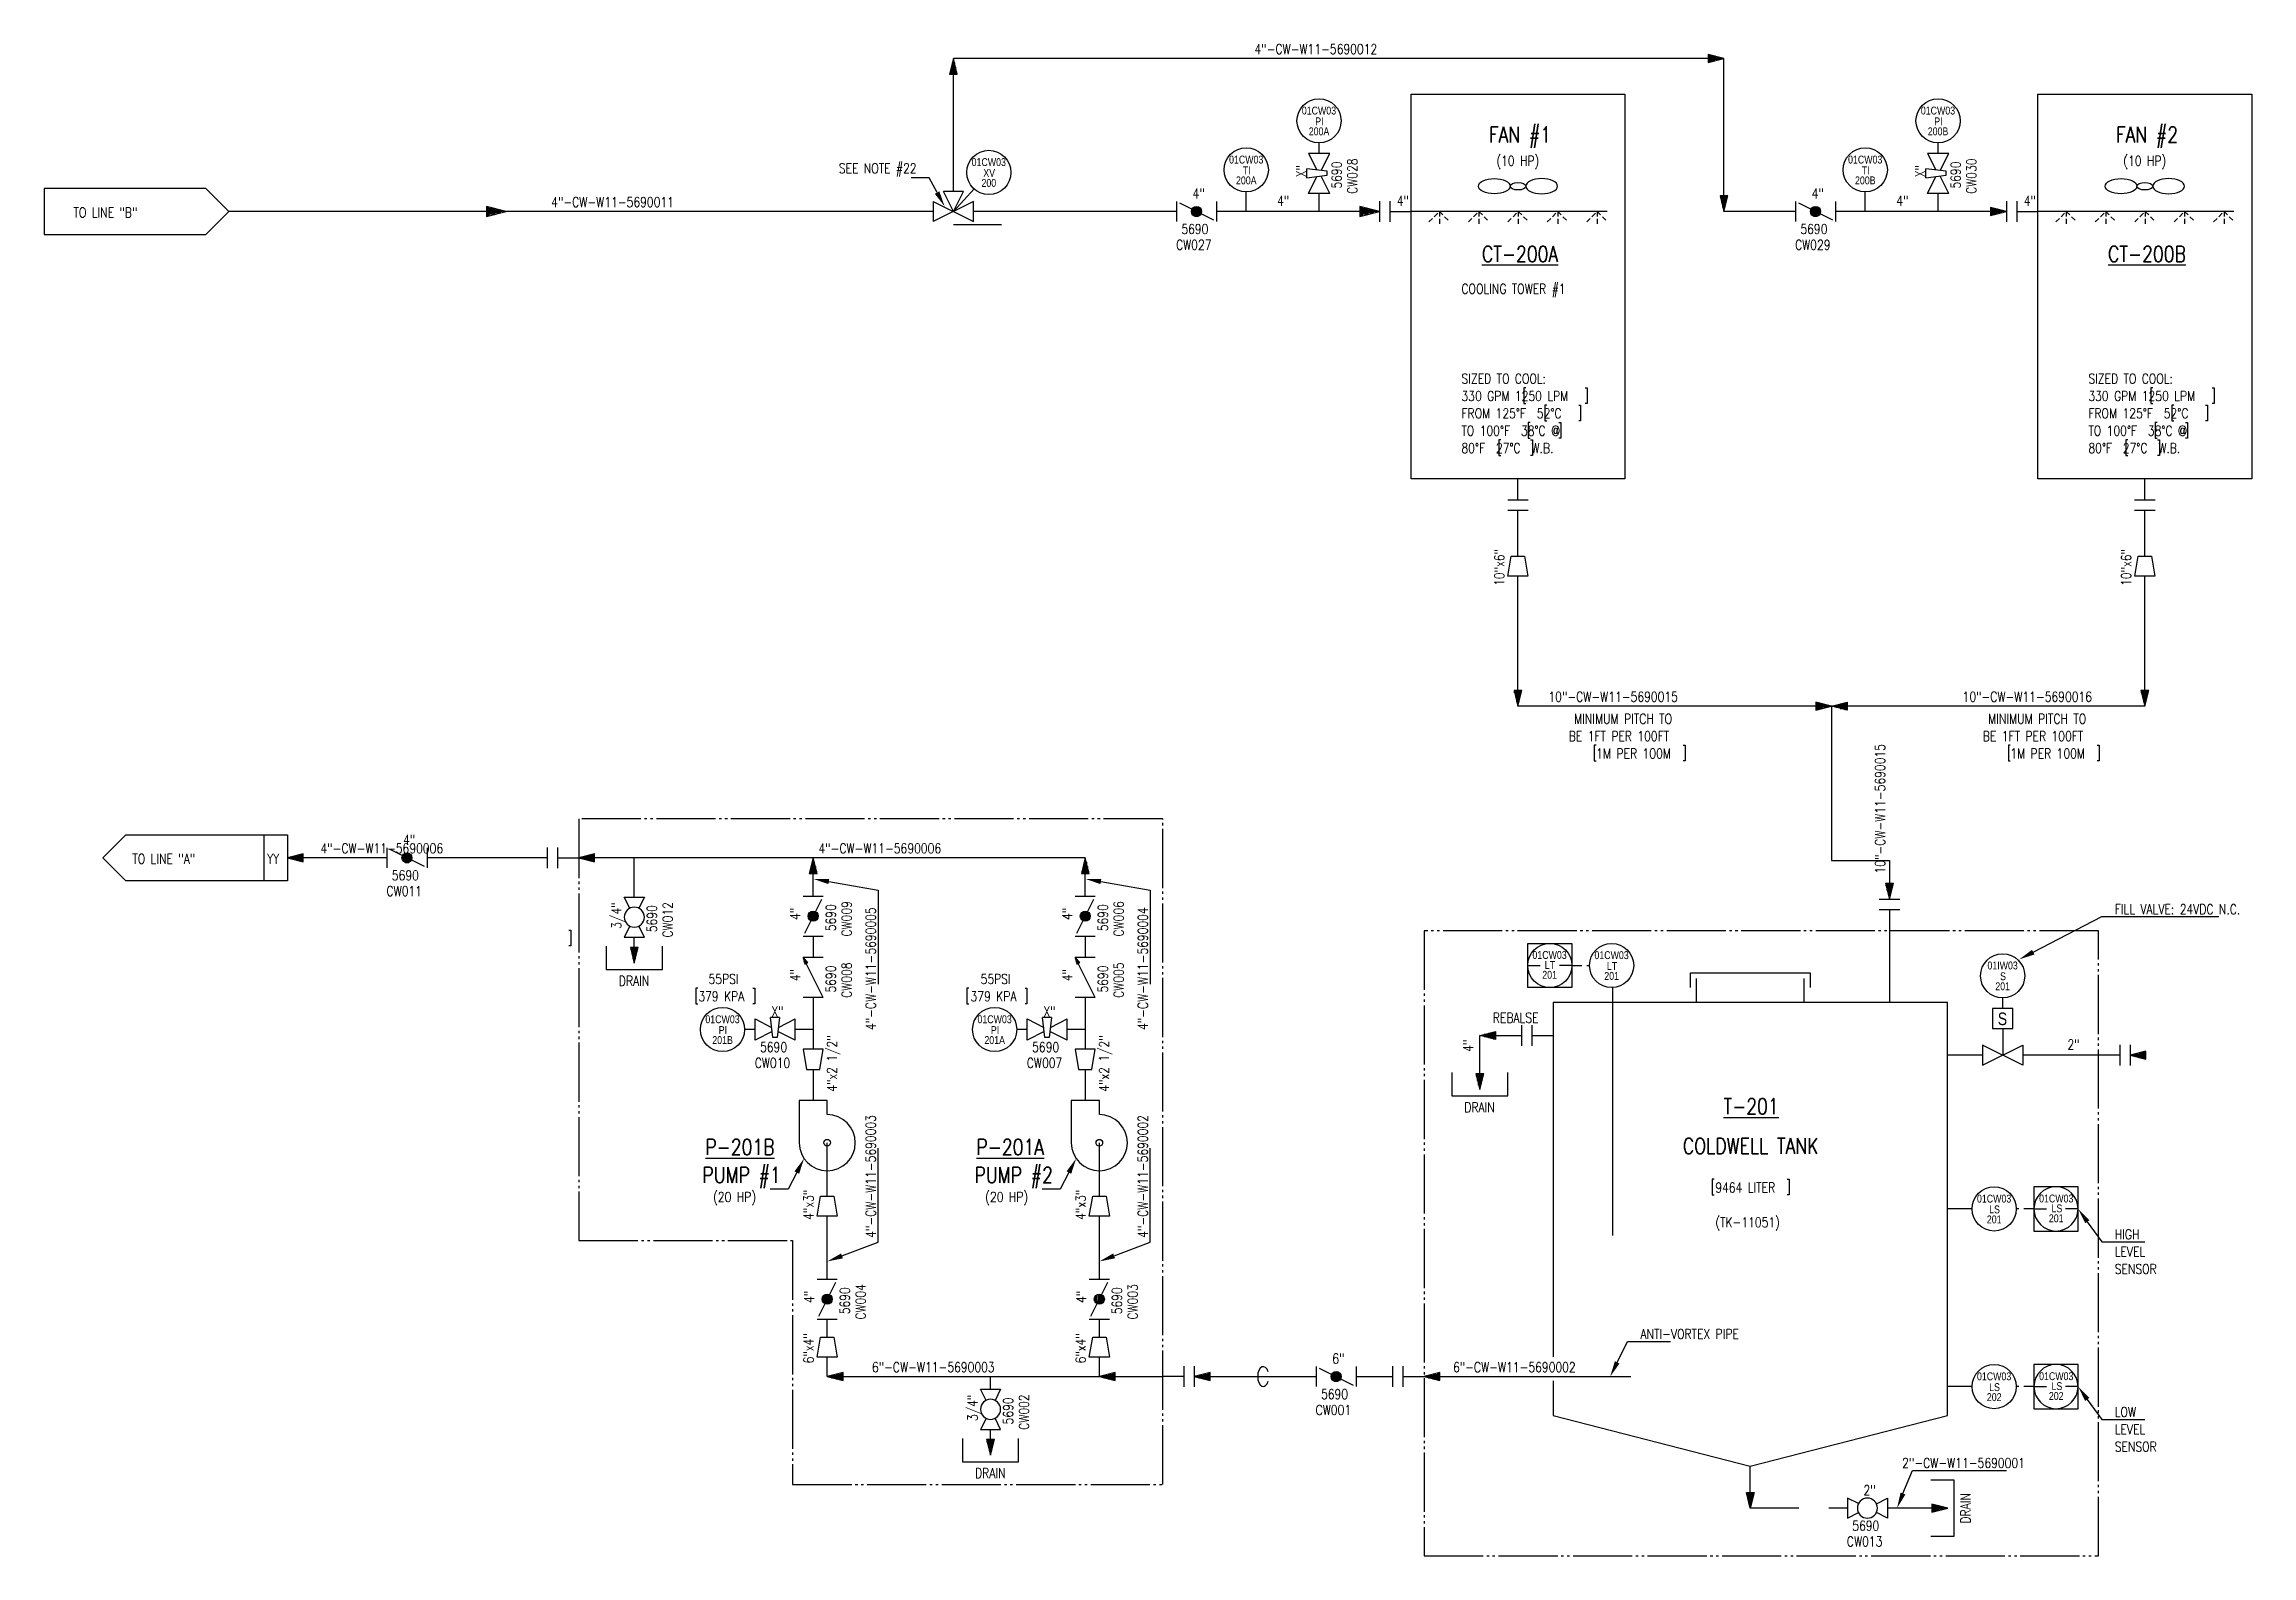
# Model space of a CAD drawing. Header units: inches. Extents: x -80 to 1771, y -447 to 2167.
# Drawn here: x 26 to 585, y -447 to -64 of the extents above; entities that cross this region are included whole.
import ezdxf
from ezdxf import colors
from ezdxf.entities.mleader import LeaderData, LeaderLine
from ezdxf.enums import TextEntityAlignment as Align
from ezdxf.math import Vec2, Vec3

# ---------------------------------------------------------------- set-up
doc = ezdxf.new("R2010")
doc.units = ezdxf.units.IN
doc.header["$MEASUREMENT"] = 0
for name, pattern in [('DASHED', [0.75, 0.5, -0.25]), ('ISA 5.3.2-6', [19.05, 12.7, -6.35]), ('JIS_09_15', [18.9, 15, -0.9, 0.6, -0.9, 0.6, -0.9])]:
    doc.linetypes.add(name, pattern=pattern)
for name, color, linetype in [('23.24.E.', 4, 'ISA 5.3.2-6'), ('P01equipos', 3, 'Continuous'), ('P01instrumentos', 2, 'Continuous'), ('PEQUIP', 3, 'Continuous'), ('PTTEXT', 3, 'Continuous'), ('R00diagrama', 4, 'Continuous'), ('R01equipos', 3, 'Continuous'), ('Rinstrumentos', 2, 'Continuous'), ('RTTEXT', 2, 'Continuous'), ('Rvalvulas', 3, 'Continuous'), ('Tx-R-aereo', 4, 'Continuous'), ('Tx-R-ddim', 1, 'Continuous'), ('Tx_DDIM', 1, 'Continuous'), ('Tx_P_AEREO', 4, 'Continuous'), ('Tx_TEXT', 3, 'Continuous')]:
    doc.layers.add(name, color=color, linetype=linetype)
doc.styles.add('ROMANS', font='romans')
doc.styles.get("Standard").update_dxf_attribs({"font": 'arial.ttf'})

msp = doc.modelspace()

# ---------------------------------------------------------------- texts
at = {"layer": 'RTTEXT', "color": 4, "style": 'ROMANS', "width": 0.8}
for s, p in [('FAN #1', (399.87, -88.47)), ('FAN #2', (558.84, -88.47)), ('%%UCT-200A', (399.87, -118.71)), ('%%UCT-200B', (558.84, -118.71)), ('%%UT-201', (458.46, -334.84)), ('%%UP-201B', (202.05, -345.17)), ('%%UP-201A', (270.59, -345.17)), ('COLDWELL TANK', (458.36, -344.9)), ('PUMP #1', (202.47, -352.25)), ('PUMP #2', (271.47, -352.25))]:
    msp.add_text(s, height=4, dxfattribs=at).set_placement(p, align=Align.CENTER)
at = {"layer": 'Tx_TEXT', "style": 'ROMANS', "width": 0.8}
for s, p in [('4"-CW-W11-5690012', (332.53, -63.52)), ('SEE NOTE #22', (227.12, -93.75)), ('(10 HP)', (393.86, -91.86)), ('(10 HP)', (552.84, -91.86)), ('4"', (316.83, -100.14)), ('4"', (473.8, -100.14)), ('TO LINE "B"', (33.05, -104.96)), ('4"-CW-W11-5690011', (154.19, -102.32)), ('4"', (338.23, -101.98)), ('4"', (368.6, -101.98)), ('4"', (495.28, -101.98)), ('4"', (527.58, -101.98)), ('5690', (313.97, -109.16)), ('5690', (470.95, -109.16)), ('CW027', (312.62, -113.16)), ('CW029', (469.59, -113.16)), ('COOLING TOWER #1', (385.01, -124.31)), ('SIZED TO COOL:', (385.01, -147.09)), ('SIZED TO COOL:', (543.98, -147.09)), ('330 GPM 1250 LPM', (385.01, -151.49)), ('FROM 125°F  52°C', (385.01, -155.89)), ('330 GPM 1250 LPM', (543.98, -151.49)), ('FROM 125°F  52°C', (543.98, -155.89)), ('TO 100°F  38°C @', (385.01, -160.3)), ('TO 100°F  38°C @', (543.98, -160.3)), ('80°F  27°C  W.B.', (385.01, -164.7)), ('80°F  27°C  W.B.', (543.98, -164.7)), ('10"-CW-W11-5690015', (407.07, -227.75)), ('10"-CW-W11-5690016', (512.08, -227.75)), ('MINIMUM PITCH TO', (413.56, -233.34)), ('MINIMUM PITCH TO', (518.56, -233.34)), ('BE 1FT PER 100FT', (412.22, -237.74)), ('BE 1FT PER 100FT', (517.23, -237.74)), ('1M PER 100M', (419.18, -242.14)), ('1M PER 100M', (524.18, -242.14)), ('4"-CW-W11-5690006', (95.66, -266.19)), ('4"', (116.63, -264.01)), ('4"-CW-W11-5690006', (221.95, -266.19)), ('TO LINE "A"', (47.96, -268.84)), ('YY', (82.15, -268.84)), ('5690', (113.77, -273.03)), ('CW011', (112.42, -277.03)), ('FILL VALVE: 24VDC N.C.', (550.68, -281.62)), ('DRAIN', (171.34, -299.8)), ('55PSI', (194.07, -299.31)), ('55PSI', (263.07, -299.31)), ('379 KPA', (191.51, -303.71)), ('X"', (210, -307.57)), ('379 KPA', (260.51, -303.71)), ('X"', (279, -307.57)), ('REBALSE', (392.97, -309.14)), ('5690', (207.14, -316.59)), ('5690', (276.14, -316.59)), ('2"', (538.67, -315.91)), ('CW010', (205.79, -320.59)), ('CW007', (274.78, -320.59)), ('DRAIN', (385.73, -331.84)), ('9464 LITER', (449.38, -352.19)), ('(20 HP)', (195.25, -354.58)), ('(20 HP)', (264.24, -354.58)), ('(TK-11051)', (449.38, -361)), ('HIGH', (550.68, -364.05)), ('LEVEL', (550.68, -368.45)), ('SENSOR', (550.68, -372.86)), ('ANTI-VORTEX PIPE', (430.42, -389.31)), ('6"', (352.25, -395.56)), ('6"-CW-W11-5690003', (235.52, -397.74)), ('6"-CW-W11-5690002', (382.86, -397.74)), ('CW001', (348.03, -408.58)), ('5690', (349.39, -404.58)), ('LOW', (550.68, -409.1)), ('LEVEL', (550.68, -413.51)), ('SENSOR', (550.68, -417.91)), ('DRAIN', (261.68, -424.59)), ('2"-CW-W11-5690001', (496.77, -422.02)), ('2"', (486.97, -428.92)), ('CW013', (482.75, -441.94)), ('5690', (484.11, -437.94))]:
    msp.add_text(s, height=2.5, dxfattribs=at).set_placement(p, align=Align.TOP_LEFT)
for s, p in [('X"', (343.07, -97.29)), ('5690', (352.1, -100.15)), ('CW028', (356.1, -101.51)), ('X"', (500.05, -97.29)), ('5690', (509.07, -100.15)), ('CW030', (513.07, -101.51)), ('10"x6"', (393.35, -200.89)), ('10"x6"', (552.32, -200.89)), ('10"-CW-W11-5690015', (489.92, -273.82)), ('3/4"', (169.45, -287.85)), ('5690', (178.47, -288.71)), ('CW012', (182.47, -290.07)), ('4"', (214.81, -285.61)), ('5690', (223.84, -288.46)), ('CW009', (227.84, -289.82)), ('4"-CW-W11-5690005', (233.97, -313.51)), ('4"', (283.81, -285.61)), ('5690', (292.83, -288.46)), ('CW006', (296.83, -289.82)), ('4"-CW-W11-5690004', (302.96, -313.5)), ('CW008', (227.84, -305.36)), ('CW005', (296.83, -305.36)), ('4"', (214.81, -301.15)), ('5690', (223.84, -304.01)), ('4"', (283.81, -301.15)), ('5690', (292.83, -304.01)), ('4"x2 1/2"', (224.12, -329.15)), ('4"x2 1/2"', (293.12, -329.15)), ('4"', (385.44, -319.02)), ('4"-CW-W11-5690003', (233.97, -366.18)), ('4"-CW-W11-5690002', (302.96, -366.18)), ('4"x3"', (218.19, -361.63)), ('4"x3"', (287.19, -361.63)), ('4"', (218.37, -382.73)), ('5690', (227.39, -385.59)), ('CW004', (231.39, -386.94)), ('4"', (287.37, -382.73)), ('5690', (296.39, -385.59)), ('CW003', (300.39, -386.94)), ('6"x4"', (218.19, -398.03)), ('6"x4"', (287.19, -398.03)), ('3/4"', (259.79, -412.65)), ('5690', (268.81, -413.51)), ('CW002', (272.81, -414.87)), ('DRAIN', (511.58, -438.65))]:
    msp.add_text(s, height=2.5, rotation=90, dxfattribs=at).set_placement(p, align=Align.TOP_LEFT)

# ---------------------------------------------------------------- blocks, each defined once
blk = doc.blocks.new('boquilla rociador')
at = {"layer": 'R01equipos'}
blk.add_line((5, 0), (-5, 0), dxfattribs=at)
at = {"layer": 'Tx-R-aereo', "color": 1, "linetype": 'DASHED', "ltscale": 5}
for p, q in [((-5.3, -5.3), (0, 0)), ((0, 0), (5.3, -5.3)), ((0, 0), (0, -6.4))]:
    blk.add_line(p, q, dxfattribs=at)
blk = doc.blocks.new('brida ciega')
at = {"layer": 'R01equipos', "color": 4}
blk.add_line((0, 0), (-5.39, 0), dxfattribs=at)
at = {"layer": 'R01equipos'}
for p, q in [((0, 2.61), (0, -2.6)), ((2.61, 2.61), (2.61, -2.6))]:
    blk.add_line(p, q, dxfattribs=at)
blk = doc.blocks.new('FPRO')
at = {"color": 3, "linetype": 'Continuous'}
for p, q in [((-4.2, 1.05), (-5, 1.05)), ((-2.8, 0.7), (-5, 0.7)), ((-1.4, 0.35), (-5, 0.35)), ((0, 0), (-5, 0)), ((-1.4, -0.35), (-5, -0.35)), ((-2.8, -0.7), (-5, -0.7)), ((-4.2, -1.05), (-5, -1.05))]:
    blk.add_line(p, q, dxfattribs=at)
blk.add_lwpolyline([(-5, 1.25), (0, 0), (-5, -1.25)], close=True, dxfattribs=at)
blk = doc.blocks.new('FLECHA')
at = {"xscale": 0.9999979999999999, "yscale": -0.9999979999999999, "rotation": 90}
blk.add_blockref('FPRO', (0, 0), dxfattribs=at)
blk = doc.blocks.new('reducc concentrica')
at = {"layer": 'PEQUIP'}
for p, q in [((0, -2.54), (0, 2.54)), ((0, 2.54), (5.08, 1.69)), ((5.08, 1.69), (5.08, -1.69)), ((5.08, -1.69), (0, -2.54))]:
    blk.add_line(p, q, dxfattribs=at)
blk = doc.blocks.new('VALVULA')
at = {"layer": 'PEQUIP'}
blk.add_lwpolyline([(-5.08, 2.54), (-5.08, -2.54), (5.08, 2.54), (5.08, -2.54), (-5.08, 2.54)], dxfattribs=at)
blk = doc.blocks.new('ventilador- soplador')
at = {"layer": 'PEQUIP'}
for p, q in [((10.67, 7.11), (0, 7.11)), ((10.67, 0), (10.67, 7.11)), ((7.11, 0), (10.67, 0))]:
    blk.add_line(p, q, dxfattribs=at)
blk.add_circle((0, 0), 0.839, dxfattribs=at)
blk.add_arc((0, 0), 7.11, 90, 0, dxfattribs=at)
blk = doc.blocks.new('vretencion')
at = {"layer": 'PEQUIP'}
for p, q in [((-5.08, 2.54), (-5.08, -2.54)), ((-5.08, 2.54), (5.08, -2.54)), ((5.08, 2.54), (5.08, -2.54)), ((3.38, -2.16), (3.75, -1.4)), ((5.08, -2.54), (3.38, -2.16)), ((3.75, -1.4), (5.08, -2.54))]:
    blk.add_line(p, q, dxfattribs=at)
for points in [[(3.45, -2.01), (4.06, -2.31)], [(3.53, -1.86), (4.74, -2.46)], [(3.6, -1.71), (4.81, -2.31)], [(3.68, -1.56), (4.28, -1.86)]]:
    blk.add_lwpolyline(points, dxfattribs=at)
blk = doc.blocks.new('inst')
at = {"layer": 'Rinstrumentos', "color": 2, "linetype": 'Continuous'}
blk.add_circle((0, 0), 7, dxfattribs=at)
at = {"layer": 'RTTEXT', "linetype": 'Continuous', "width": 0.8}
for tag, p in [('213', (-0.02, 2.01)), ('XX', (0.11, -1.41)), ('100', (0, -4.58))]:
    blk.add_attdef(tag, text='', height=2.5, dxfattribs=at).set_placement(p, align=Align.CENTER)
blk = doc.blocks.new('Sen')
at = {"layer": 'Rinstrumentos', "color": 2, "linetype": 'Continuous'}
for p, q in [((-7, 7), (-3.02, 7)), ((7, 7), (3.02, 7))]:
    blk.add_line(p, q, dxfattribs=at)
blk.add_lwpolyline([(-7, 14), (7, 14), (7, 0), (-7, 0)], close=True, dxfattribs=at)
blk.add_circle((0, 7), 7, dxfattribs=at)
at = {"layer": 'RTTEXT', "linetype": 'Continuous', "width": 0.8}
for tag, p in [('213', (-0.09, 9.06)), ('FT', (0.02, 5.91)), ('110', (-0.07, 2.78))]:
    blk.add_attdef(tag, text='', height=2.5, dxfattribs=at).set_placement(p, align=Align.CENTER)
blk = doc.blocks.new('vmariposa')
at = {"layer": 'PEQUIP'}
for p, q in [((-5.08, 2.54), (-5.08, -2.54)), ((-4.32, 2.16), (4.32, -2.16)), ((5.08, 2.54), (5.08, -2.54))]:
    blk.add_line(p, q, dxfattribs=at)
for points in [[(-1.26, 0.17), (1.26, 0.17)], [(-1.16, 0.51), (1.16, 0.51)], [(-0.94, 0.85), (0.94, 0.85)], [(-0.45, 1.19), (0.45, 1.19)], [(-1.26, -0.17), (1.26, -0.17)], [(-1.16, -0.51), (1.16, -0.51)], [(-0.94, -0.85), (0.94, -0.85)], [(-0.45, -1.19), (0.45, -1.19)]]:
    blk.add_lwpolyline(points, dxfattribs=at)
blk.add_circle((0, 0), 1.27, dxfattribs=at)
blk = doc.blocks.new('vesferica')
at = {"layer": 'PEQUIP'}
for p, q in [((-2.28, 1.13), (-5.09, 2.54)), ((-5.09, 2.54), (-5.09, -2.54)), ((2.28, 1.14), (5.07, 2.54)), ((5.07, 2.54), (5.07, -2.54)), ((-5.09, -2.54), (-2.28, -1.14)), ((5.07, -2.54), (2.27, -1.14))]:
    blk.add_line(p, q, dxfattribs=at)
blk.add_circle((0, 0), 2.54, dxfattribs=at)
blk = doc.blocks.new('solenoide')
at = {"color": 3}
blk.add_line((0, -2.54), (5.08, -2.54), dxfattribs=at)
at = {"layer": 'PEQUIP'}
for p, q in [((5.08, 2.54), (0, 2.54)), ((0, 2.54), (0, -2.54)), ((5.08, -2.54), (5.08, 2.54))]:
    blk.add_line(p, q, dxfattribs=at)
at = {"layer": 'PTTEXT', "width": 0.8}
blk.add_text('S', height=3.2, dxfattribs=at).set_placement((1.29, -1.69))
blk = doc.blocks.new('vtapon')
at = {"color": 3}
for p, q in [((-4.3, -3.24), (-4.3, 2.22)), ((-0.31, 2.56), (1.97, 2.56)), ((-0.31, 2.56), (0.31, -2.56)), ((1.4, -2.56), (1.97, 2.56)), ((0.31, -2.56), (1.4, -2.56))]:
    blk.add_line(p, q, dxfattribs=at)
at = {"layer": 'PEQUIP'}
for p, q in [((-0.02, 0.03), (-4.3, 2.22)), ((5.88, 2.2), (1.68, 0.03)), ((5.88, -3.23), (5.88, 2.2)), ((-4.3, -3.24), (0.13, -1.04)), ((1.57, -1.04), (5.88, -3.23))]:
    blk.add_line(p, q, dxfattribs=at)
blk = doc.blocks.new('vtresvias')
at = {"layer": 'PEQUIP'}
for p, q in [((-5.08, -2.54), (5.08, 2.54)), ((5.08, -2.54), (-5.08, 2.54)), ((-5.08, 2.54), (-5.08, -2.54)), ((5.08, -2.54), (5.08, 2.54)), ((0, 0), (-2.54, -5.08)), ((-2.54, -5.08), (2.54, -5.08)), ((0, 0), (2.54, -5.08))]:
    blk.add_line(p, q, dxfattribs=at)

# ---------------------------------------------------------------- linework, layer by layer
at = {"layer": '23.24.E.', "color": 2, "linetype": 'Continuous', "ltscale": 0.1}
for p, q in [((348.89, -91.2), (348.89, -88.57)), ((505.86, -91.2), (505.86, -88.57)), ((256.16, -105.95), (261.4, -100.18)), ((330.44, -105.95), (330.44, -101)), ((348.89, -105.95), (348.89, -101.39)), ((487.41, -105.95), (487.41, -101)), ((505.86, -105.95), (505.86, -101.39)), ((423.29, -302.72), (423.29, -365.56)), ((522.25, -308.02), (522.25, -305.34)), ((205.88, -313.38), (203.24, -313.38)), ((220.62, -313.38), (216.06, -313.38)), ((274.88, -313.38), (272.24, -313.38)), ((289.62, -313.38), (285.06, -313.38))]:
    msp.add_line(p, q, dxfattribs=at)
at = {"layer": '23.24.E.', "color": 2, "ltscale": 0.2}
for p, q in [((413.02, -297.12), (417.49, -297.12)), ((530.17, -358.86), (525.7, -358.86)), ((530.17, -403.92), (525.7, -403.92))]:
    msp.add_line(p, q, dxfattribs=at)
at = {"layer": 'P01instrumentos', "color": 2}
for p, q in [((514.5, -358.86), (508.27, -358.86)), ((514.5, -403.92), (508.27, -403.92))]:
    msp.add_line(p, q, dxfattribs=at)
at = {"layer": 'PEQUIP'}
msp.add_line((522.25, -313.1), (522.25, -319.88), dxfattribs=at)
at = {"layer": 'R00diagrama'}
for p, q in [((478.83, -231.38), (478.83, -270.5)), ((478.83, -270.5), (493.55, -270.5)), ((493.55, -270.5), (493.55, -276.34))]:
    msp.add_line(p, q, dxfattribs=at)
at = {"layer": 'Rinstrumentos'}
msp.add_line((256.16, -109.27), (268.35, -109.27), dxfattribs=at)
at = {"layer": 'Rvalvulas'}
for p, q in [((444.64, -306.52), (444.64, -300.46)), ((471.89, -306.52), (471.89, -300.46))]:
    msp.add_line(p, q, dxfattribs=at)
for points in [[(443.11, -302.74), (443.11, -299.04), (473.42, -299.04), (473.42, -302.74)], [(408.26, -306.52), (408.26, -396.39)], [(408.26, -402.49), (408.26, -411.21), (458.26, -424.12), (508.27, -411.21), (508.27, -306.52), (408.26, -306.52)]]:
    msp.add_lwpolyline(points, dxfattribs=at)
at = {"layer": 'Tx-R-ddim'}
msp.add_line((81.27, -264.01), (81.27, -275.63), dxfattribs=at)
at = {"layer": 'Tx_DDIM', "color": 1}
for points in [[(372.22, -76.21), (426.46, -76.21), (426.46, -173.77), (372.22, -173.77)], [(531.19, -76.21), (585.44, -76.21), (585.44, -173.77), (531.19, -173.77)], [(66.6, -100.14), (25.6, -100.14), (25.6, -111.76), (66.6, -111.76), (72.41, -105.95)], [(46.32, -264.01), (87.31, -264.01), (87.31, -275.63), (46.32, -275.63), (40.51, -269.82)]]:
    msp.add_lwpolyline(points, close=True, dxfattribs=at)
at = {"layer": 'Tx_DDIM', "color": 1, "linetype": 'JIS_09_15'}
msp.add_lwpolyline([(161.19, -366.91), (215.4, -366.91), (215.4, -428.7), (309.25, -428.7), (309.25, -259.98), (161.19, -259.98), (161.19, -366.91)], dxfattribs=at)
msp.add_lwpolyline([(546.55, -288.34), (375.51, -288.34), (375.51, -446.83), (546.55, -446.83)], close=True, dxfattribs=at)
at = {"layer": 'Tx_DDIM', "color": 1}
msp.add_ellipse((334.75, -401.37), major_axis=(0, -2.51), ratio=0.565173, start_param=2.061261, end_param=7.363517, dxfattribs=at)
at = {"layer": 'Tx_P_AEREO', "color": 4, "ltscale": 0.5}
for p, q in [((256.16, -100.87), (256.16, -67.15)), ((451.58, -67.16), (256.16, -67.16)), ((451.58, -105.95), (451.58, -67.15)), ((251.08, -105.95), (72.41, -105.95)), ((312.73, -105.95), (261.24, -105.95)), ((364.22, -105.95), (322.89, -105.95)), ((469.71, -105.95), (451.58, -105.95)), ((523.19, -105.95), (479.87, -105.95)), ((399.34, -193.32), (399.34, -181.77)), ((558.31, -193.32), (558.31, -181.77)), ((399.34, -231.38), (399.34, -198.4)), ((558.31, -231.38), (558.31, -198.4)), ((558.31, -231.38), (399.34, -231.38)), ((112.53, -269.82), (87.31, -269.82)), ((153.19, -269.82), (122.69, -269.82)), ((289.62, -269.82), (161.19, -269.82)), ((175.26, -279.8), (175.26, -269.82)), ((220.63, -279.54), (220.62, -269.82)), ((289.62, -279.54), (289.62, -269.82)), ((175.26, -296.54), (175.26, -289.96)), ((493.55, -288.34), (493.55, -306.52)), ((220.62, -305.25), (220.62, -318.39)), ((289.62, -305.25), (289.62, -318.39)), ((389.65, -328.58), (389.65, -314.87)), ((389.65, -314.87), (400.26, -314.87)), ((220.62, -323.47), (220.62, -331.4)), ((289.62, -323.47), (289.62, -331.4)), ((517.17, -319.88), (508.27, -319.88)), ((546.55, -319.88), (527.33, -319.88)), ((224.18, -355.65), (224.18, -342.07)), ((293.18, -355.65), (293.18, -342.07)), ((224.18, -376.67), (224.18, -360.73)), ((293.18, -376.67), (293.18, -360.73)), ((224.18, -391.4), (224.18, -386.83)), ((293.18, -391.4), (293.18, -386.83)), ((224.18, -401.37), (224.18, -396.48)), ((293.18, -401.37), (293.18, -396.48)), ((224.18, -401.37), (309.25, -401.37)), ((265.6, -404.59), (265.6, -401.37)), ((317.25, -401.37), (348.15, -401.37)), ((358.31, -401.37), (367.51, -401.37)), ((375.51, -401.37), (427.98, -401.37)), ((265.6, -421.34), (265.6, -414.75)), ((458.26, -434.73), (458.26, -424.12)), ((470.57, -434.73), (458.26, -434.73)), ((482.87, -434.73), (478.19, -434.73)), ((508.32, -434.73), (493.03, -434.73))]:
    msp.add_line(p, q, dxfattribs=at)
at = {"layer": 'Tx_P_AEREO', "color": 3}
for p, q in [((421.92, -105.95), (372.22, -105.95)), ((580.89, -105.95), (531.19, -105.95))]:
    msp.add_line(p, q, dxfattribs=at)
at = {"layer": 'Tx_P_AEREO', "color": 4, "linetype": 'DASHED', "ltscale": 15}
for p, q in [((220.62, -289.7), (220.62, -295.09)), ((289.62, -289.7), (289.62, -295.09))]:
    msp.add_line(p, q, dxfattribs=at)
at = {"layer": 'Tx_P_AEREO', "color": 3}
for points in [[(168.14, -292.26), (168.14, -298.15), (182.37, -298.15), (182.37, -292.26)], [(382.53, -324.3), (382.53, -330.19), (396.77, -330.19), (396.77, -324.3)], [(258.48, -417.06), (258.48, -422.95), (272.71, -422.95), (272.71, -417.06)], [(504.04, -441.85), (509.94, -441.85), (509.94, -427.61), (504.04, -427.61)]]:
    msp.add_lwpolyline(points, dxfattribs=at)
for centre, major_axis in [((393.32, -99.54), (4.02, 0)), ((399.34, -99.54), (2.01, 0)), ((552.29, -99.54), (4.02, 0)), ((558.31, -99.54), (2.01, 0))]:
    msp.add_ellipse(centre, major_axis=major_axis, ratio=0.479166, dxfattribs=at)
at = {"layer": 'Tx_P_AEREO', "color": 3, "extrusion": (0, 0, -1)}
for centre in [(405.37, -99.54), (564.34, -99.54)]:
    msp.add_ellipse(centre, major_axis=(-4.02, 0), ratio=0.479166, dxfattribs=at)
at = {"layer": 'Tx_TEXT'}
for points in [[(401.33, -150.63), (400.83, -150.63), (400.83, -154.63), (401.33, -154.63)], [(416.38, -150.63), (416.88, -150.63), (416.88, -154.63), (416.38, -154.63)], [(560.3, -150.63), (559.8, -150.63), (559.8, -154.63), (560.3, -154.63)], [(575.36, -150.63), (575.86, -150.63), (575.86, -154.63), (575.36, -154.63)], [(406.68, -155.04), (406.18, -155.04), (406.18, -159.04), (406.68, -159.04)], [(414.73, -155.04), (415.23, -155.04), (415.23, -159.04), (414.73, -159.04)], [(565.65, -155.04), (565.15, -155.04), (565.15, -159.04), (565.65, -159.04)], [(573.71, -155.04), (574.21, -155.04), (574.21, -159.04), (573.71, -159.04)], [(402.44, -159.44), (401.94, -159.44), (401.94, -163.44), (402.44, -163.44)], [(409.67, -159.44), (410.17, -159.44), (410.17, -163.44), (409.67, -163.44)], [(561.41, -159.44), (560.91, -159.44), (560.91, -163.44), (561.41, -163.44)], [(568.64, -159.44), (569.14, -159.44), (569.14, -163.44), (568.64, -163.44)], [(394.98, -163.84), (394.48, -163.84), (394.48, -167.84), (394.98, -167.84)], [(402.52, -163.84), (403.02, -163.84), (403.02, -167.84), (402.52, -167.84)], [(553.95, -163.84), (553.45, -163.84), (553.45, -167.84), (553.95, -167.84)], [(561.49, -163.84), (561.99, -163.84), (561.99, -167.84), (561.49, -167.84)], [(419.18, -241.28), (418.68, -241.28), (418.68, -245.28), (419.18, -245.28)], [(441.25, -241.28), (441.75, -241.28), (441.75, -245.28), (441.25, -245.28)], [(524.19, -241.28), (523.69, -241.28), (523.69, -245.28), (524.19, -245.28)], [(546.25, -241.28), (546.75, -241.28), (546.75, -245.28), (546.25, -245.28)], [(158.62, -288.17), (159.12, -288.17), (159.12, -292.17), (158.62, -292.17)], [(191.34, -302.86), (190.84, -302.86), (190.84, -306.86), (191.34, -306.86)], [(205.34, -302.86), (205.84, -302.86), (205.84, -306.86), (205.34, -306.86)], [(260.11, -302.86), (259.61, -302.86), (259.61, -306.86), (260.11, -306.86)], [(274.33, -302.86), (274.83, -302.86), (274.83, -306.86), (274.33, -306.86)], [(449.07, -351.33), (448.57, -351.33), (448.57, -355.33), (449.07, -355.33)], [(467.58, -351.33), (468.08, -351.33), (468.08, -355.33), (467.58, -355.33)]]:
    msp.add_lwpolyline(points, dxfattribs=at)

# ---------------------------------------------------------------- block references
at = {"xscale": 0.8000000000001819, "yscale": 0.8000000000001819, "zscale": 0.8000000000001819}
for name, p, values in [('inst', (348.89, -82.97), {'213': '01CW03', '100': '200A', 'XX': 'PI'}), ('inst', (505.86, -82.97), {'213': '01CW03', '100': '200B', 'XX': 'PI'}), ('inst', (265.16, -96.04), {'213': '01CW03', '100': '200', 'XX': 'XV'}), ('inst', (330.44, -95.4), {'213': '01CW03', '100': '200A', 'XX': 'TI'}), ('inst', (487.41, -95.4), {'213': '01CW03', '100': '200B', 'XX': 'TI'}), ('Sen', (407.42, -302.72), {'213': '01CW03', '110': '201', 'FT': 'LT'}), ('inst', (423.09, -297.12), {'213': '01CW03', '100': '201', 'XX': 'LT'}), ('inst', (522.25, -299.74), {'213': '01IW03', '100': '201', 'XX': 'S'}), ('inst', (197.64, -313.38), {'213': '01CW03', '100': '201B', 'XX': 'PI'}), ('inst', (266.64, -313.38), {'213': '01CW03', '100': '201A', 'XX': 'PI'}), ('inst', (520.1, -358.86), {'213': '01CW03', '100': '201', 'XX': 'LS'}), ('inst', (520.1, -403.92), {'213': '01CW03', '100': '202', 'XX': 'LS'})]:
    msp.add_blockref(name, p, dxfattribs=at).add_auto_attribs(values)
ref = msp.add_blockref('Sen', (535.77, -364.46), dxfattribs=dict(xscale=-0.8000000000001819, yscale=0.8000000000001819, zscale=0.8000000000001819))
ref.add_attrib('213', '01CW03', dxfattribs={"layer": 'RTTEXT', "linetype": 'Continuous', "height": 2, "width": 0.8}).set_placement((535.84, -357.22), align=Align.CENTER)
ref.add_attrib('110', '201', dxfattribs={"layer": 'RTTEXT', "linetype": 'Continuous', "height": 2, "width": 0.8}).set_placement((535.83, -362.24), align=Align.CENTER)
ref.add_attrib('FT', 'LS', dxfattribs={"layer": 'RTTEXT', "linetype": 'Continuous', "height": 2, "width": 0.8}).set_placement((536, -359.73), align=Align.CENTER)
ref = msp.add_blockref('Sen', (535.77, -409.52), dxfattribs=dict(xscale=-0.8000000000001819, yscale=0.8000000000001819, zscale=0.8000000000001819))
ref.add_attrib('213', '01CW03', dxfattribs={"layer": 'RTTEXT', "linetype": 'Continuous', "height": 2, "width": 0.8}).set_placement((535.84, -402.27), align=Align.CENTER)
ref.add_attrib('110', '202', dxfattribs={"layer": 'RTTEXT', "linetype": 'Continuous', "height": 2, "width": 0.8}).set_placement((535.83, -407.29), align=Align.CENTER)
ref.add_attrib('FT', 'LS', dxfattribs={"layer": 'RTTEXT', "linetype": 'Continuous', "height": 2, "width": 0.8}).set_placement((536, -404.79), align=Align.CENTER)
at = {"layer": 'P01equipos', "color": 3, "rotation": 90}
for p in [(224.18, -342.07), (293.18, -342.07)]:
    msp.add_blockref('ventilador- soplador', p, dxfattribs=at)
at = {"layer": 'Rvalvulas'}
for name, p, rotation in [('vtapon', (348.38, -97.09), 90), ('vtapon', (505.35, -97.09), 90), ('vtresvias', (256.16, -105.95), 180), ('reducc concentrica', (399.34, -198.4), 90), ('reducc concentrica', (558.31, -198.4), 90), ('vmariposa', (220.62, -284.62), 90), ('vmariposa', (289.62, -284.62), 90), ('reducc concentrica', (224.18, -360.73), 90.00000000000001), ('reducc concentrica', (293.18, -360.73), 90.00000000000001), ('vmariposa', (224.18, -381.75), 90), ('vmariposa', (293.18, -381.75), 90), ('reducc concentrica', (224.18, -396.48), 90.00000000000001), ('reducc concentrica', (293.18, -396.48), 90.00000000000001)]:
    msp.add_blockref(name, p, dxfattribs=dict(at, rotation=rotation))
for name, p in [('vmariposa', (317.81, -105.95)), ('vmariposa', (474.79, -105.95)), ('vmariposa', (117.61, -269.82)), ('solenoide', (519.71, -310.56)), ('vmariposa', (353.23, -401.37))]:
    msp.add_blockref(name, p, dxfattribs=at)
at = {"layer": 'Rvalvulas', "xscale": -1}
for name, p, rotation in [('vesferica', (175.26, -284.88), 90), ('vretencion', (220.62, -300.17), 270), ('vretencion', (289.62, -300.17), 270), ('reducc concentrica', (220.62, -318.39), 90), ('reducc concentrica', (289.62, -318.39), 90), ('vesferica', (265.59, -409.68), 90)]:
    msp.add_blockref(name, p, dxfattribs=dict(at, rotation=rotation))
for name, p in [('vtapon', (211.76, -312.87)), ('vtapon', (280.76, -312.87)), ('vesferica', (487.94, -434.73))]:
    msp.add_blockref(name, p, dxfattribs=at)
at = {"layer": 'Tx-R-ddim'}
msp.add_blockref('VALVULA', (522.25, -319.88), dxfattribs=at)
at = {"layer": 'Tx_P_AEREO', "xscale": 0.8, "yscale": 0.8, "zscale": 0.8}
for p in [(256.16, -67.15), (220.62, -269.82), (289.62, -269.82)]:
    msp.add_blockref('FLECHA', p, dxfattribs=at)
at = {"layer": 'Tx_P_AEREO', "yscale": 0.8, "zscale": 0.8}
for p, xscale, rotation in [((451.58, -67.16), 0.8, 270), ((451.58, -105.95), 0.8, 180), ((523.19, -105.95), 0.8, 270), ((399.34, -231.38), 0.8, 180), ((558.31, -231.38), 0.8, 180), ((478.83, -231.38), 0.8, 269.9999999999999), ((478.83, -231.38), -0.8, 90.00000000000007), ((478.83, -231.38), -0.8, 90.00000000000007), ((87.31, -269.82), 0.8, 89.99999999999997), ((161.19, -269.82), 0.8, 89.99999999999997), ((493.55, -280.34), 0.8, 180), ((175.26, -296.54), 0.8, 179.9999999999999), ((389.65, -314.87), -0.8, 90), ((554.55, -319.88), 0.8, 89.99999999999997), ((389.65, -328.58), 0.8, 180), ((224.18, -401.37), 0.8, 89.99999999999997), ((293.18, -401.37), 0.8, 89.99999999999997), ((317.25, -401.37), 0.8, 89.99999999999997), ((375.51, -401.37), 0.8, 89.99999999999997), ((265.6, -421.34), 0.8, 179.9999999999999), ((458.26, -434.73), -0.8, 180), ((508.32, -434.73), 0.8, 269.9999999999999)]:
    msp.add_blockref('FLECHA', p, dxfattribs=dict(at, xscale=xscale, rotation=rotation))
at = {"layer": 'Tx_P_AEREO', "rotation": 270}
for p in [(142.77, -105.95), (364.22, -105.95)]:
    msp.add_blockref('FLECHA', p, dxfattribs=at)
at = {"layer": 'Tx_P_AEREO', "color": 3, "xscale": -1}
for p in [(366.83, -105.95), (525.8, -105.95), (155.79, -269.82), (402.87, -314.87), (370.11, -401.37)]:
    msp.add_blockref('brida ciega', p, dxfattribs=at)
at = {"layer": 'Tx_P_AEREO', "color": 3, "xscale": 0.5, "yscale": 0.5, "zscale": 0.5}
for p in [(379.42, -105.95), (389.42, -105.95), (399.42, -105.95), (409.42, -105.95), (419.42, -105.95), (538.39, -105.95), (548.39, -105.95), (558.39, -105.95), (568.39, -105.95), (578.39, -105.95)]:
    msp.add_blockref('boquilla rociador', p, dxfattribs=at)
at = {"layer": 'Tx_P_AEREO', "color": 3}
for p, rotation in [((399.34, -179.16), 270), ((558.31, -179.16), 270), ((493.55, -282.94), 89.99999999999999)]:
    msp.add_blockref('brida ciega', p, dxfattribs=dict(at, rotation=rotation))
for p in [(551.95, -319.88), (314.64, -401.37)]:
    msp.add_blockref('brida ciega', p, dxfattribs=at)

msp.set_redraw_order([(e.dxf.handle, doc.entitydb.next_handle()) for e in msp.query("TEXT MTEXT ATTDEF DIMENSION ARC_DIMENSION")])  # texts and dimensions are drawn at this point

# ---------------------------------------------------------------- leaders
at = {"layer": 'Tx_DDIM', "color": 1}
ml = msp.add_multileader_mtext('Standard', dxfattribs=at)
ml.set_content('', color=1)
ml.set_leader_properties()
ml.build(insert=Vec2(0, 0))
ctx = ml.context
ctx.base_point, ctx.plane_origin = Vec3(241.44, -97.42), Vec3(304.86, -96.35)
ctx.text_align_type = 2
notes = []
notes.append((ctx, [(0, (1, 1, 0), (250.02, -97.42), (-1, 0), 4.58, [(0, [(253.95, -104.67)], 0, [])])]))
ctx.mtext.insert, ctx.mtext.alignment, ctx.mtext.flow_direction = Vec3(243.44, -95.42), 3, 5
ml = msp.add_multileader_mtext('Standard', dxfattribs=at)
ml.set_content('', color=1)
ml.set_leader_properties()
ml.build(insert=Vec2(0, 0))
ctx = ml.context
ctx.base_point, ctx.plane_origin, ctx.plane_x_axis, ctx.plane_y_axis = Vec3(237.1, -301.88), Vec3(264.21, -260.07), Vec3(0, -1), Vec3(1, 0)
notes.append((ctx, [(0, (1, 1, 0), (237.1, -278), (0, -1), 23.88, [(0, [(220.63, -275.18)], 0, [])])]))
ctx.mtext.insert, ctx.mtext.text_direction, ctx.mtext.rotation, ctx.mtext.flow_direction = Vec3(239.1, -303.88), Vec3(0, -1), 4.712389, 5
ml = msp.add_multileader_mtext('Standard', dxfattribs=at)
ml.set_content('', color=1)
ml.set_leader_properties()
ml.build(insert=Vec2(0, 0))
ctx = ml.context
ctx.base_point, ctx.plane_origin, ctx.plane_x_axis, ctx.plane_y_axis = Vec3(306.1, -301.88), Vec3(319.2, -260.06), Vec3(0, -1), Vec3(1, 0)
notes.append((ctx, [(0, (1, 1, 0), (306.1, -278), (0, -1), 23.88, [(0, [(289.62, -275.17)], 0, [])])]))
ctx.mtext.insert, ctx.mtext.text_direction, ctx.mtext.rotation, ctx.mtext.flow_direction = Vec3(308.1, -303.88), Vec3(0, -1), 4.712389, 5
ml = msp.add_multileader_mtext('Standard', dxfattribs=at)
ml.set_content('', color=1)
ml.set_leader_properties()
ml.build(insert=Vec2(0, 0))
ctx = ml.context
ctx.base_point, ctx.plane_origin = Vec3(577.04, -284.75), Vec3(547.38, -227.4)
notes.append((ctx, [(0, (1, 1, 0), (547.38, -284.75), (1, 0), 29.66, [(0, [(526.44, -295.6)], 0, [])])]))
ctx.mtext.insert, ctx.mtext.flow_direction = Vec3(579.04, -282.75), 5
ml = msp.add_multileader_mtext('Standard', dxfattribs=at)
ml.set_content('', color=1)
ml.set_leader_properties()
ml.build(insert=Vec2(0, 0))
ctx = ml.context
ctx.base_point, ctx.plane_origin, ctx.plane_x_axis, ctx.plane_y_axis = Vec3(237.1, -339.42), Vec3(264.21, -339.24), Vec3(0, -1), Vec3(1, 0)
ctx.text_align_type = 2
notes.append((ctx, [(0, (1, 1, 0), (237.1, -367.3), (0, 1), 23.88, [(0, [(224.18, -372.18)], 0, [])])]))
ctx.mtext.insert, ctx.mtext.text_direction, ctx.mtext.rotation, ctx.mtext.alignment, ctx.mtext.flow_direction = Vec3(239.1, -341.42), Vec3(0, -1), 4.712389, 3, 5
ml = msp.add_multileader_mtext('Standard', dxfattribs=at)
ml.set_content('', color=1)
ml.set_leader_properties()
ml.build(insert=Vec2(0, 0))
ctx = ml.context
ctx.base_point, ctx.plane_origin, ctx.plane_x_axis, ctx.plane_y_axis = Vec3(306.1, -339.42), Vec3(319.2, -339.24), Vec3(0, -1), Vec3(1, 0)
ctx.text_align_type = 2
notes.append((ctx, [(0, (1, 1, 0), (306.1, -367.3), (0, 1), 23.88, [(0, [(293.18, -372.18)], 0, [])])]))
ctx.mtext.insert, ctx.mtext.text_direction, ctx.mtext.rotation, ctx.mtext.alignment, ctx.mtext.flow_direction = Vec3(308.1, -341.42), Vec3(0, -1), 4.712389, 3, 5
ml = msp.add_multileader_mtext('Standard', dxfattribs=at)
ml.set_content('', color=1)
ml.set_leader_properties()
ml.build(insert=Vec2(0, 0))
ctx = ml.context
ctx.base_point, ctx.plane_origin = Vec3(205.71, -353.87), Vec3(245.76, -303.5)
ctx.text_align_type = 2
notes.append((ctx, [(0, (1, 1, 0), (214.29, -353.87), (-1, 0), 4.58, [(0, [(218.3, -346.08)], 0, [])])]))
ctx.mtext.insert, ctx.mtext.alignment, ctx.mtext.flow_direction = Vec3(207.71, -351.87), 3, 5
ml = msp.add_multileader_mtext('Standard', dxfattribs=at)
ml.set_content('', color=1)
ml.set_leader_properties()
ml.build(insert=Vec2(0, 0))
ctx = ml.context
ctx.base_point, ctx.plane_origin = Vec3(274.7, -353.87), Vec3(300.75, -303.5)
ctx.text_align_type = 2
notes.append((ctx, [(0, (1, 1, 0), (283.28, -353.87), (-1, 0), 4.58, [(0, [(287.3, -346.08)], 0, [])])]))
ctx.mtext.insert, ctx.mtext.alignment, ctx.mtext.flow_direction = Vec3(276.7, -351.87), 3, 5
ml = msp.add_multileader_mtext('Standard', dxfattribs=at)
ml.set_content('', color=1)
ml.set_leader_properties()
ml.build(insert=Vec2(0, 0))
ctx = ml.context
ctx.base_point, ctx.plane_origin = Vec3(558.26, -367.19), Vec3(547.38, -296.49)
notes.append((ctx, [(0, (1, 1, 0), (547.38, -367.19), (1, 0), 10.88, [(0, [(541.37, -358.86)], 0, [])])]))
ctx.mtext.insert, ctx.mtext.flow_direction = Vec3(560.26, -365.19), 5
ml = msp.add_multileader_mtext('Standard', dxfattribs=at)
ml.set_content('', color=1)
ml.set_leader_properties()
ml.build(insert=Vec2(0, 0))
ctx = ml.context
ctx.base_point, ctx.plane_origin = Vec3(438, -392.45), Vec3(427.13, -321.75)
notes.append((ctx, [(0, (1, 1, 0), (427.13, -392.45), (1, 0), 10.88, [(0, [(422.72, -401.37)], 0, [])])]))
ctx.mtext.insert, ctx.mtext.flow_direction = Vec3(440, -390.45), 5
ml = msp.add_multileader_mtext('Standard', dxfattribs=at)
ml.set_content('', color=1)
ml.set_leader_properties()
ml.build(insert=Vec2(0, 0))
ctx = ml.context
ctx.base_point, ctx.plane_origin = Vec3(558.26, -412.24), Vec3(547.38, -341.54)
notes.append((ctx, [(0, (1, 1, 0), (547.38, -412.24), (1, 0), 10.88, [(0, [(541.37, -403.92)], 0, [])])]))
ctx.mtext.insert, ctx.mtext.flow_direction = Vec3(560.26, -410.24), 5
ml = msp.add_multileader_mtext('Standard', dxfattribs=at)
ml.set_content('', color=1)
ml.set_leader_properties()
ml.build(insert=Vec2(0, 0))
ctx = ml.context
ctx.base_point, ctx.plane_origin, ctx.plane_x_axis, ctx.plane_y_axis = Vec3(527.23, -425.15), Vec3(491.45, -415.26), Vec3(-1, 0), Vec3(0, -1)
ctx.text_align_type = 2
notes.append((ctx, [(0, (1, 1, 0), (499.35, -425.15), (1, 0), 23.88, [(0, [(495.47, -434.73)], 0, [])])]))
ctx.mtext.insert, ctx.mtext.text_direction, ctx.mtext.rotation, ctx.mtext.alignment, ctx.mtext.flow_direction = Vec3(525.23, -427.15), Vec3(-1, 0), 3.141593, 3, 5
for ctx, leaders in notes:
    for number, flags, end, landing, length, lines in leaders:
        leader = LeaderData()
        leader.index, (leader.has_last_leader_line, leader.has_dogleg_vector, leader.attachment_direction) = number, flags
        leader.last_leader_point, leader.dogleg_vector, leader.dogleg_length = Vec3(end), Vec3(landing), length
        for number, points, colour, breaks in lines:
            line = LeaderLine()
            line.index, line.vertices, line.color, line.breaks = number, Vec3.list(points), colors.encode_raw_color(colour), breaks
            leader.lines.append(line)
        ctx.leaders.append(leader)

doc.saveas('drawing.dxf')
